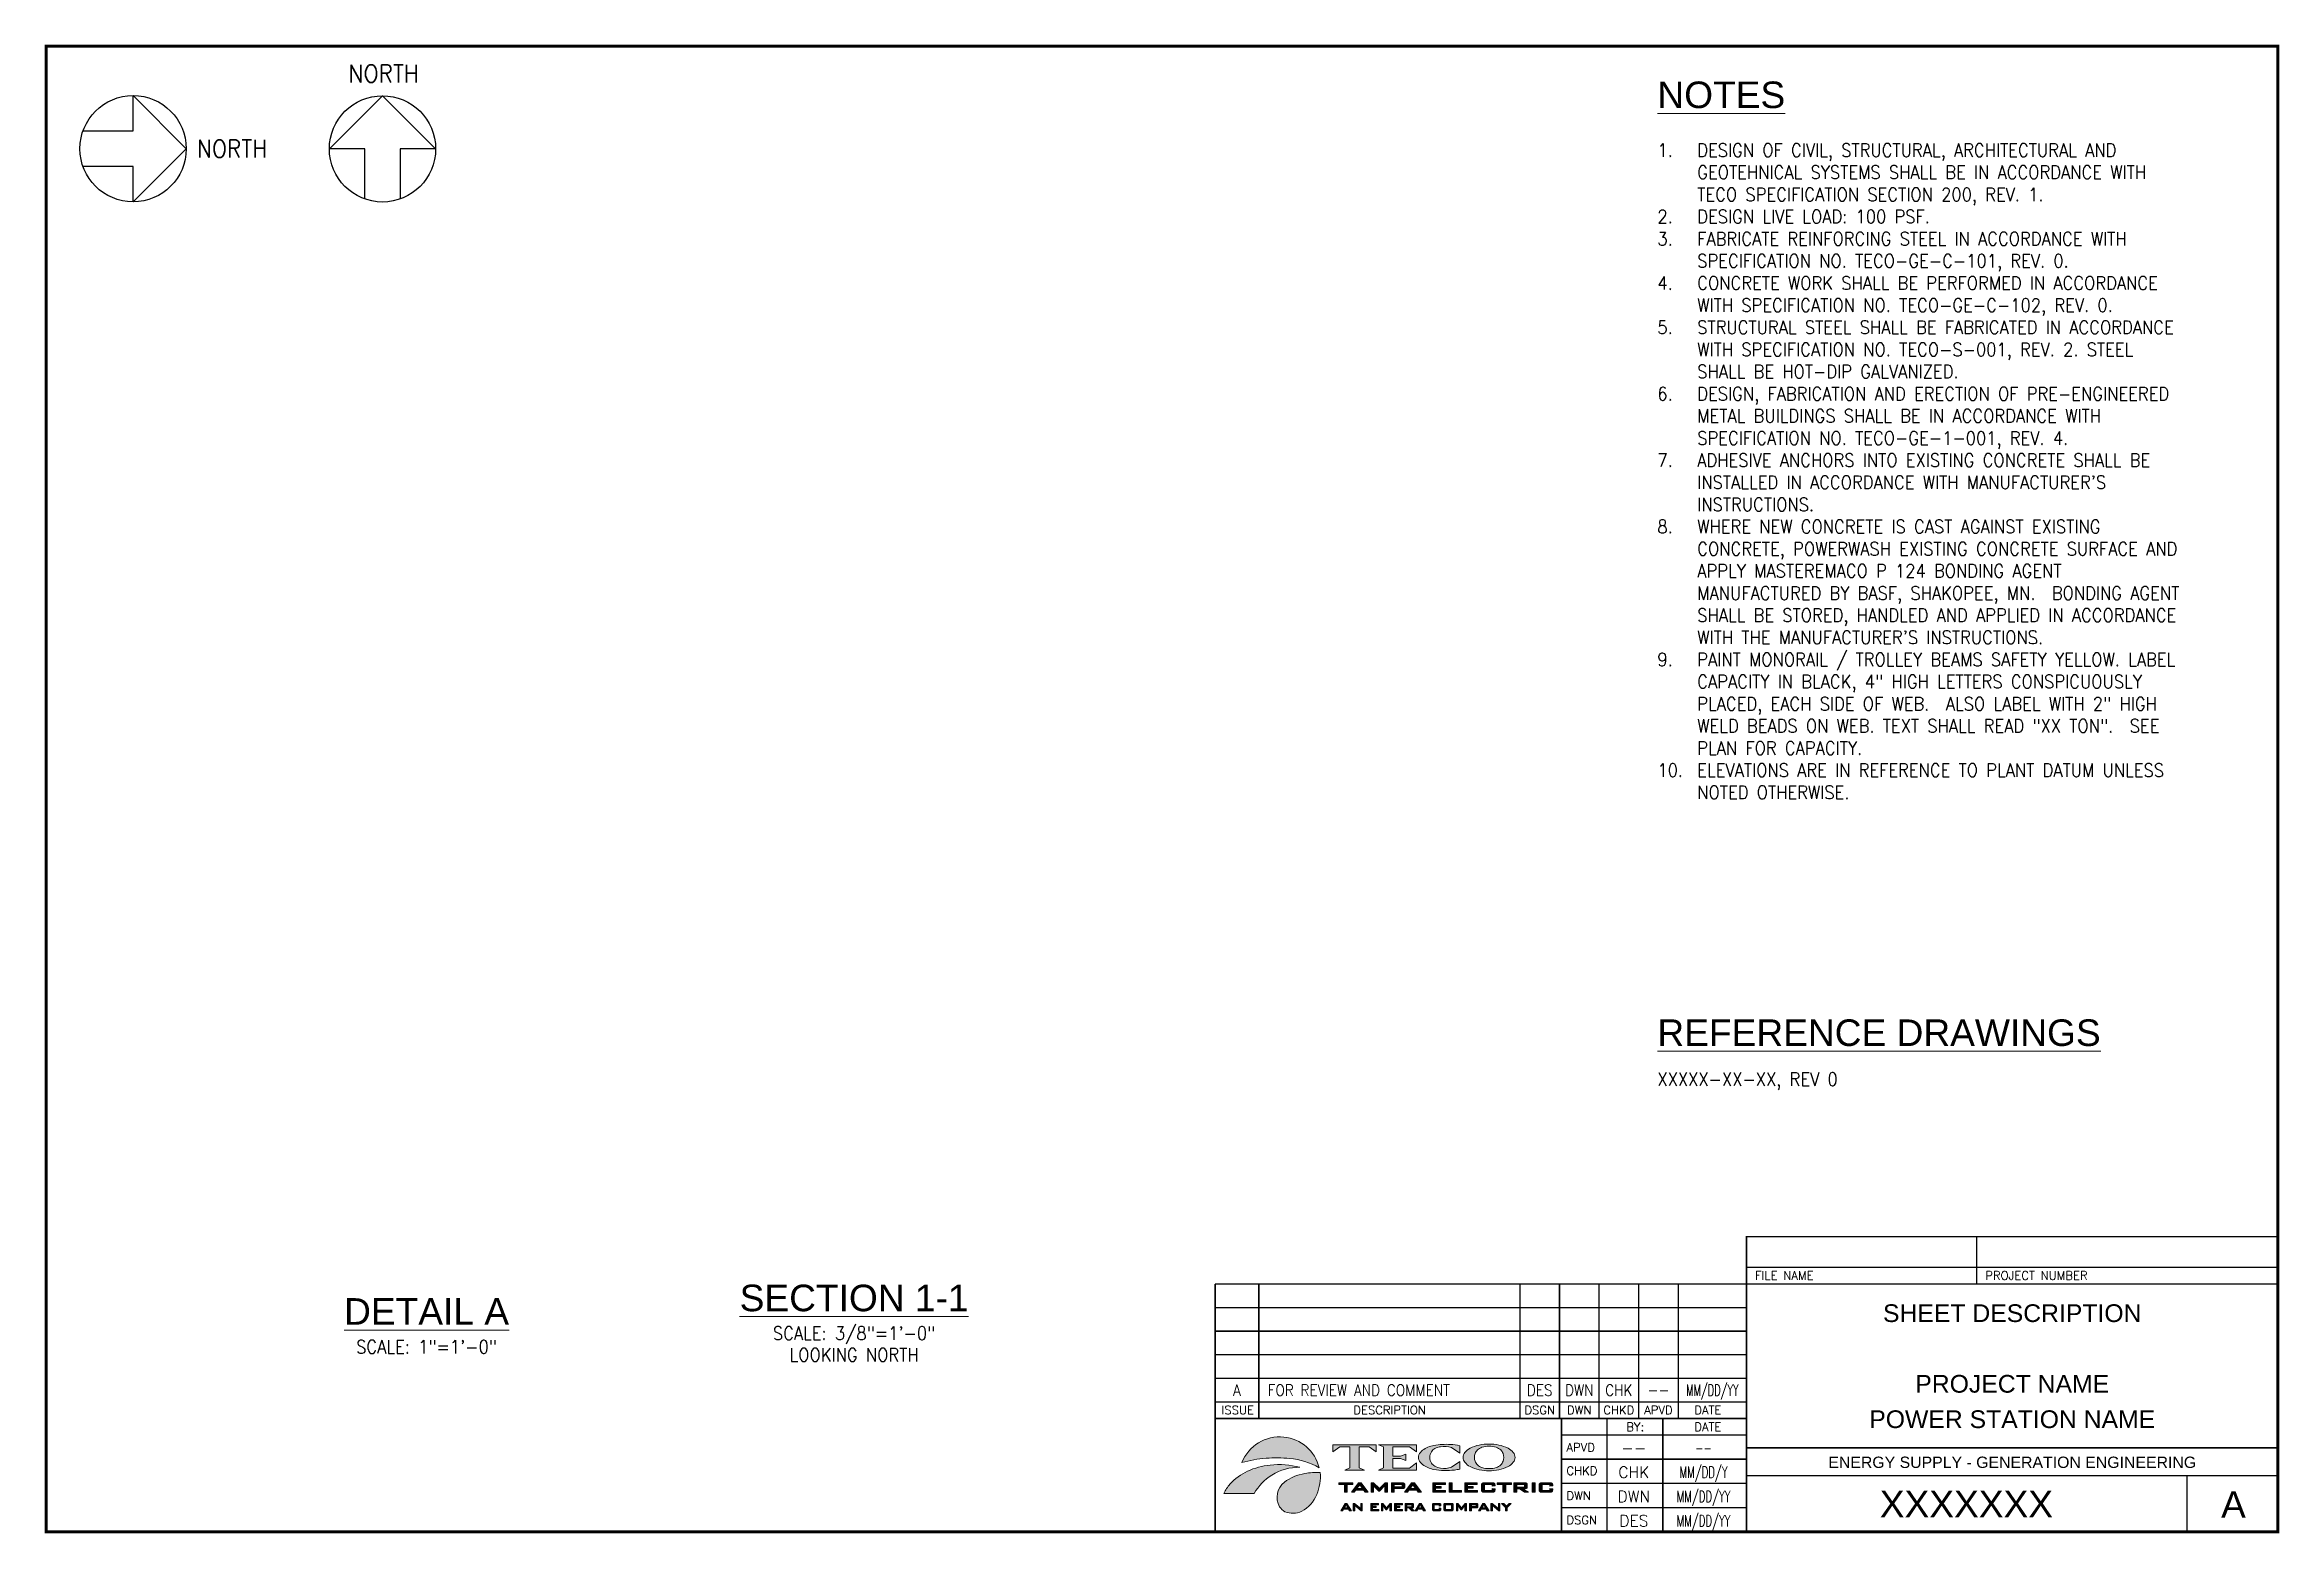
# Paper-space layout 'STRUCTURAL NOTES' of a CAD drawing. Header units: inches. Extents: x 0.9 to 16.6, y 0.3 to 10.8.
import ezdxf
from ezdxf.enums import TextEntityAlignment as Align

# ---------------------------------------------------------------- set-up
doc = ezdxf.new("R2010")
doc.units = ezdxf.units.IN
doc.header["$LTSCALE"] = 0.25
doc.header["$MEASUREMENT"] = 0
doc.layers.get('0').update_dxf_attribs({"lineweight": 18})
doc.layers.add('BORDER', color=7, linetype='Continuous')
doc.layers.add('TITLE-TEXT', color=3, linetype='Continuous')
for name, color, linetype, lineweight in [('G-TBLK', 250, 'Continuous', 25), ('S-SYMB', 6, 'Continuous', 30), ('S-TEXT', 7, 'Continuous', 20)]:
    doc.layers.add(name, color=color, linetype=linetype, lineweight=lineweight)
doc.styles.add('1-8RS', font='ROMANS.shx', dxfattribs={"width": 0.9, "height": 0.125})
doc.styles.add('3-32RS', font='ROMANS.shx', dxfattribs={"width": 0.9, "height": 0.09375})
doc.styles.add('5-64RS', font='ROMANS.shx', dxfattribs={"width": 0.9, "height": 0.078125})
doc.styles.add('Border', font='arial.ttf')
doc.styles.add('ROMANS', font='ROMANS')
doc.styles.add('TITLES', font='arial.ttf', dxfattribs={"height": 0.1875})

psp = doc.layouts.new('STRUCTURAL NOTES')

# ---------------------------------------------------------------- texts
at = {"layer": 'G-TBLK', "style": '5-64RS'}
for s, width, p in [('A', 0.9, (9.290459859568198, 1.335760742937829)), ('DES', 0.9, (11.42703852529293, 1.335760742937829)), ('DWN', 0.9, (11.70623041467919, 1.335760742937829)), ('CHK', 0.9, (11.98542230406545, 1.335760742937829)), ('--', 0.9, (12.26461419345171, 1.335760742937829)), ('MM/DD/YY', 0.65, (12.6452173753537, 1.335760742937829))]:
    psp.add_text(s, height=0.078125, dxfattribs=dict(at, width=width)).set_placement(p, align=Align.MIDDLE_CENTER)
at = {"layer": 'G-TBLK', "style": '5-64RS', "width": 0.9}
psp.add_text('FOR REVIEW AND COMMENT', height=0.078125, dxfattribs=at).set_placement((9.507195106573842, 1.335760742937829), align=Align.MIDDLE_LEFT)
at = {"layer": 'S-TEXT', "width": 0.9}
for s, height, style, p in [('NORTH', 0.125, '1-8RS', (3.269110044866004, 10.56506952566357)), ('SCALE: 3/8"=1\'-0"', 0.09375, '3-32RS', (6.588322325203404, 1.690521493894673)), ('SCALE: 1"=1\'-0"', 0.09375, '3-32RS', (3.571294316031807, 1.595249964624591)), ('LOOKING NORTH', 0.09375, '3-32RS', (6.588322325203404, 1.538735779608959))]:
    psp.add_text(s, height=height, dxfattribs=dict(at, style=style)).set_placement(p, align=Align.CENTER)
at = {"layer": 'S-TEXT', "style": 'TITLES'}
for s, p in [('%%UNOTES', (12.25716432101243, 10.38408081026109)), ('%%UREFERENCE DRAWINGS', (12.25716432101243, 3.764950554748529))]:
    psp.add_text(s, height=0.1875, dxfattribs=at).set_placement(p)
at = {"layer": 'S-TEXT', "style": '1-8RS', "width": 0.9}
psp.add_text('NORTH', height=0.125, dxfattribs=at).set_placement((1.950891425294351, 10.09762443671154), align=Align.MIDDLE_LEFT)
at = {"layer": 'S-TEXT', "style": 'TITLES'}
for s, p in [('%%USECTION 1-1', (6.588322325203404, 1.892902446275626)), ('%%UDETAIL A', (3.571294316031807, 1.797630917005543))]:
    psp.add_text(s, height=0.1875, dxfattribs=at).set_placement(p, align=Align.CENTER)
at = {"layer": 'S-TEXT', "char_height": 0.09375, "width": 4, "attachment_point": 1, "style": '3-32RS'}
for s, insert in [('\\pi-0.28125,l0.28125,t0.28125;1.^IDESIGN OF CIVIL, STRUCTURAL, ARCHITECTURAL AND GEOTEHNICAL SYSTEMS SHALL BE IN ACCORDANCE WITH TECO SPECIFICATION SECTION 200, REV. 1.\\P2.^IDESIGN LIVE LOAD: 100 PSF.\\P3.^IFABRICATE REINFORCING STEEL IN ACCORDANCE WITH SPECIFICATION NO. TECO-GE-C-101, REV. 0.\\P4.^ICONCRETE WORK SHALL BE PERFORMED IN ACCORDANCE WITH SPECIFICATION NO. TECO-GE-C-102, REV. 0.\\P5.^ISTRUCTURAL STEEL SHALL BE FABRICATED IN ACCORDANCE WITH SPECIFICATION NO. TECO-S-001, REV. 2. STEEL SHALL BE HOT-DIP GALVANIZED.\\P6.^IDESIGN, FABRICATION AND ERECTION OF PRE-ENGINEERED METAL BUILDINGS SHALL BE IN ACCORDANCE WITH SPECIFICATION NO. TECO-GE-1-001, REV. 4.\\P7.^IADHESIVE ANCHORS INTO EXISTING CONCRETE SHALL BE INSTALLED IN ACCORDANCE WITH MANUFACTURER\'S INSTRUCTIONS.\\P8.^IWHERE NEW CONCRETE IS CAST AGAINST EXISTING CONCRETE, POWERWASH EXISTING CONCRETE SURFACE AND APPLY MASTEREMACO P 124 BONDING AGENT MANUFACTURED BY BASF, SHAKOPEE, MN.  BONDING AGENT SHALL BE STORED, HANDLED AND APPLIED IN ACCORDANCE WITH THE MANUFACTURER\'S INSTRUCTIONS.\\P9.^IPAINT MONORAIL / TROLLEY BEAMS SAFETY YELLOW. LABEL CAPACITY IN BLACK, 4" HIGH LETTERS CONSPICUOUSLY PLACED, EACH SIDE OF WEB.  ALSO LABEL WITH 2" HIGH WELD BEADS ON WEB. TEXT SHALL READ "XX TON".  SEE PLAN FOR CAPACITY.\\P10.^IELEVATIONS ARE IN REFERENCE TO PLANT DATUM UNLESS NOTED OTHERWISE.', (12.25716432101243, 10.13408081026109)), ('\\pi-0.28125,l0.28125,t0.28125;XXXXX-XX-XX, REV 0', (12.25716432101243, 3.577450554748529))]:
    psp.add_mtext(s, dxfattribs=dict(at, insert=insert))

# ---------------------------------------------------------------- blocks, each defined once
blk = doc.blocks.new('north-arrow')
blk.add_lwpolyline([(-0.3535528614681258, 0.1249998129260099), (0, 0.1249998129260099), (0, 0.3749994387780298), (0.3749994387780298, 0), (0, -0.3749994387780298), (0, -0.1249998129259495), (-0.3535528614681258, -0.1249998129260099)])
blk.add_circle((0, 0), 0.3749994387780298)
blk = doc.blocks.new('11X17BDR')
h = blk.add_hatch(color=256)
h.dxf.hatch_style = 1
edge = h.paths.add_edge_path()
edge.add_arc((8.82971437880816, 0.3838266335526156), 0.2868052605305753, 84.3961662615792, 158.5148949939722, ccw=False)
edge.add_arc((8.83293752689064, 0.3885627196463949), 0.2817904428794913, 13.072121969026227, 84.95436386109651, ccw=False)
edge.add_arc((8.856688785331425, 0.01826674761700153), 0.5012499908768013, 59.985228184053, 85.02995094321794)
edge.add_arc((8.80386394045289, -0.3725391676483888), 0.8953597423868006, 83.82881364914263, 94.54938292438632)
edge.add_arc((8.792773437732626, -0.2871182437219534), 0.809339588463561, 94.246378086119, 106.5051807584639)
h = blk.add_hatch(color=256)
h.dxf.hatch_style = 1
edge = h.paths.add_edge_path()
edge.add_arc((8.82404433636417, -0.115477075629952), 0.5906429782616929, 75.46694825450466, 96.1152762910357)
edge.add_arc((8.807757811594296, -0.005945669307564794), 0.4800211954638978, 95.5750936017937, 115.3545060617175)
edge.add_arc((8.762857449136055, 0.0801061551005619), 0.3830492573343094, 114.7971028004331, 137.9595481401672)
edge.add_arc((8.676954866158159, 0.1603258486301314), 0.2655401946037281, 138.4022781172798, 155.1104186487531)
edge.add_line((8.43607789603875, 0.2720839812929461), (8.64888527597595, 0.2720563240564371))
edge.add_arc((8.994176634474435, 0.06478376505381833), 0.4027257577672724, 123.26775868444511, 149.0243191525682, ccw=False)
edge.add_arc((8.970161171757496, 0.07491614399889535), 0.381356753739122, 89.68476107803622, 121.08548131129871, ccw=False)
h = blk.add_hatch(color=256)
h.dxf.hatch_style = 1
h.paths.add_polyline_path([(9.20445423177507, 0.615530838069857), (9.510606676893584, 0.615530838069857), (9.510606676893584, 0.5649433074777639), (9.46175592593953, 0.6009024631929167), (9.39010271981616, 0.6009024631929167), (9.390102719816008, 0.4512777078008379), (9.427013535606799, 0.435731660708105), (9.288047373061792, 0.435731660708105), (9.324964986424616, 0.4512777078008379), (9.324964986424616, 0.600902463192851), (9.253311780301248, 0.600902463192851), (9.20445423177507, 0.5649433074777639)])
h = blk.add_hatch(color=256)
h.dxf.hatch_style = 1
h.paths.add_polyline_path([(9.525666697590545, 0.6155274392838719), (9.79346384287489, 0.6155274392838719), (9.79346384287489, 0.5649433074777639), (9.744609693134851, 0.6008990644069325), (9.62771864555871, 0.6008990644069325), (9.62771864555871, 0.533626893417326), (9.682275958180647, 0.533626893417326), (9.718826502657048, 0.5491695417240747), (9.718826502657048, 0.5034558702336389), (9.682275958180606, 0.5189985185403876), (9.62771864555871, 0.5189985185403876), (9.62771864555871, 0.4503566367990264), (9.744609693134851, 0.4503566367990601), (9.79346384287489, 0.4863157925142139), (9.79346384287489, 0.4357282619221208), (9.525666697590545, 0.4357282619221208), (9.56258091216732, 0.4512709102288694), (9.56258091216732, 0.5999813921911399)])
h = blk.add_hatch(color=256)
h.dxf.hatch_style = 1
h.paths.add_polyline_path([(9.888792992165868, 0.5256295499947895, -0.1460652599145396), (9.899958004125477, 0.5656196658899109, -0.1179778951553778), (9.923518388569617, 0.5879904752386487, -0.09788286982509559), (9.964123684724502, 0.6014360725924653, -0.1199295457237153), (10.04150713563019, 0.5948083133304448), (10.09977263214869, 0.5548862997498303), (10.09977263214869, 0.6072989784155942, 0.05318223798678404), (10.03488980770615, 0.6169005488215764, 0.06400995549449656), (9.917461751945641, 0.6102695173661975, 0.1157371074588162), (9.837882576900007, 0.575873803199756, 0.1332830111932831), (9.811885262910138, 0.5433338261881302, 0.1930128549409661), (9.811810489618967, 0.5081869803234891, 0.1324189769106462), (9.83740674686884, 0.4757897523194315, 0.1170585088442713), (9.916700423882176, 0.4411187364937283, 0.07637154058252364), (10.06295018479252, 0.4367580940752803, 0.0362571149084513), (10.09977263214869, 0.443654230837786), (10.09977263214869, 0.4963761990280935), (10.04150487381805, 0.4564490359230382, -0.1209870995204317), (9.964952988503525, 0.4498230273996947, -0.09645569076005668), (9.924789534530383, 0.4632686247518708, -0.1132653490446293), (9.900722730970296, 0.485642832890612, -0.1496279311915056)])
h = blk.add_hatch(color=256)
h.dxf.hatch_style = 1
h.paths.add_polyline_path([(10.17267319272869, 0.4611001992957081, 0.1243022872213083), (10.30675190102778, 0.4317652774642895, 0.1242999220279192), (10.44082721054059, 0.461100199295489, 0.1028004795649163), (10.47743553438449, 0.4911658601202485, 0.1658969932665735), (10.49022856482474, 0.5256295499957152, 0.1658529919558733), (10.4774355343769, 0.5600966386670551, 0.1026903628470619), (10.44082721054065, 0.5901622994824265, 0.1242736174381718), (10.30675190102792, 0.6194938225276909, 0.1242759826167204), (10.17267319272849, 0.5901622994821529, 0.1027457812076686), (10.13606826767398, 0.5600966386611339, 0.1657747775046321), (10.12327863601694, 0.5256295499956868, 0.1658187696138795), (10.1360682676735, 0.4911658601174489, 0.1028558988644973)])
h.paths.add_polyline_path([(10.20827887470127, 0.5530033723145151, -0.1130499340987771), (10.22464742800388, 0.5784636781253552, -0.1156543097988723), (10.25719681121241, 0.5975264761663879, -0.08083926292991854), (10.30675190102765, 0.6045561581261636, -0.08083561701060771), (10.35630395831623, 0.5975263630602912, -0.115653134503317), (10.38885297526751, 0.5784636781237343, -0.1129453286984128), (10.40522492735494, 0.553003372313024, -0.1703501365604159), (10.40522492735577, 0.4982557276813693, -0.1129453287158504), (10.38885297526599, 0.4727954218667499, -0.1156531344962461), (10.35630395831638, 0.4537327369317408, -0.0808356170105138), (10.30675190102787, 0.4467029418658089, -0.08083926292411488), (10.25719681121606, 0.4537326238244506, -0.1156543098143451), (10.224647428003, 0.4727954218674641, -0.1130499340957104), (10.20827887470113, 0.4982557276778544, -0.1703501365769481)], flags=16)
h = blk.add_hatch(color=256)
h.dxf.hatch_style = 1
edge = h.paths.add_edge_path()
edge.add_arc((9.05394560530848, 0.1016025042366615), 0.314225670618696, 98.68842069667765, 127.6716887344653)
edge.add_arc((8.944582713727284, 0.244729521256511), 0.1341044353651673, 128.0590102500368, 210.1187834763624)
edge.add_arc((8.918810555092822, 0.2377556105826556), 0.1085319425341723, 213.7638543000547, 241.1034553753473)
edge.add_arc((8.922544595292408, 0.274298963252539), 0.1430553731297924, 246.8765053079012, 295.7252442188529)
edge.add_arc((8.883924402537161, 0.3420551801676746), 0.2209248949557875, 297.1212785266195, 339.3711582629158)
edge.add_arc((8.773124221402535, 0.3944041088276202), 0.3432084601903448, 337.7088351768696, 364.1782302585852)
edge.add_arc((9.0913341325054, -0.04471302717342862), 0.4647476296064572, 87.02921235983088, 100.5203449749724)
at = {"lineweight": 5}
h = blk.add_hatch(color=256, dxfattribs=at)
h.dxf.hatch_style = 1
h.paths.add_polyline_path([(9.245362019883538, 0.3459901155755045), (9.245362019883538, 0.334264303929259), (9.285358933348181, 0.334264303929259), (9.285358933348181, 0.2801862201311673), (9.305608900243229, 0.280186220131099), (9.305608900243229, 0.334264303929259), (9.34577235422123, 0.334264303929259), (9.34577235422123, 0.3459901155755045)])
h = blk.add_hatch(color=256, dxfattribs=at)
h.dxf.hatch_style = 1
h.paths.add_polyline_path([(9.404224675581391, 0.3459901155755045), (9.384651067097, 0.3459901155755045), (9.335372069108908, 0.2801862201311673), (9.355622036004076, 0.2801862201311673), (9.365750418237646, 0.2945936739191197), (9.420936506266656, 0.2945936739191197), (9.4313979695267, 0.2801862201311673), (9.45418003198026, 0.2801862201311673)])
h.paths.add_polyline_path([(9.412497320667345, 0.3064554370047425), (9.37435954313618, 0.3064554370047425), (9.39376661110721, 0.3332412693479496)], flags=16)
h = blk.add_hatch(color=256, dxfattribs=at)
h.dxf.hatch_style = 1
h.paths.add_polyline_path([(9.529062084788979, 0.2880883975449413), (9.533110038896565, 0.2880883975449413), (9.570907937829148, 0.3278813838505201), (9.570238376990217, 0.2801862201311673), (9.588969086550497, 0.2801862201311673), (9.588969086550497, 0.3459901155755249), (9.572767073762488, 0.3459901155755249), (9.53260701857073, 0.3062005280559108), (9.491593868096745, 0.3459901155755045), (9.475221916009797, 0.3459901155755045), (9.475221916009797, 0.2801862201311673), (9.491593868096837, 0.2801862201311673), (9.491468113015321, 0.3241801059134872)])
h = blk.add_hatch(color=256, dxfattribs=at)
h.dxf.hatch_style = 1
h.paths.add_polyline_path([(9.709608995067303, 0.3413065884889754, 0.08046135781331337), (9.70749834897098, 0.3430569632709519, 0.04134694119662068), (9.704762326253523, 0.3443756922329053, 0.05123029505292555), (9.701394129342962, 0.3452865668767304, 0.04045833330385758), (9.692713629938757, 0.3459901155755045), (9.618117075152727, 0.3459901155755045), (9.618117075152727, 0.2801794225591989), (9.638033961021424, 0.2801794225591989), (9.638033961021424, 0.3058130664536878), (9.692713629938758, 0.3058130664536878, 0.04824370397767948), (9.701394129342962, 0.3065166151524619, 0.04344279746069374), (9.704762326253524, 0.3074274897962879, 0.04913293066261042), (9.70749834897098, 0.3087462187582404, 0.07264573528913948), (9.709608995067304, 0.3104965935402169, 0.06891749243929143), (9.711104460900447, 0.312702405644105, 0.06888752298787797), (9.711994942828365, 0.315384047785811, 0.04579490028347667), (9.712287238423027, 0.318568710253212), (9.712287238423027, 0.3332412693479496, 0.03724503307845725), (9.711994942828365, 0.3364225330293655, 0.07741947107446721), (9.711104460900449, 0.3391041751710706, 0.06075501355364843)])
h.paths.add_polyline_path([(9.692166425395264, 0.3320550930393866, -0.08475626805877452), (9.69257767849938, 0.3308757143027921, -0.03705761979779462), (9.692713629938757, 0.3294074387575245), (9.692713629938757, 0.3223957432715985, -0.04619749036704705), (9.69257767849938, 0.3209274677263994, -0.07557357405048899), (9.692166425395264, 0.3197480889898057, -0.08021590783862494), (9.691476471840428, 0.3188338155599963, -0.07878800727895008), (9.690497621476915, 0.3181540583631135, -0.04580799559183996), (9.689226475518742, 0.3176782283252939, -0.03713551246865377), (9.687656236393943, 0.3173723375866964, -0.03356974722472086), (9.683598085928544, 0.3171650116416471), (9.638033961021339, 0.3171650116416471), (9.638033961021424, 0.3346381703875452), (9.685627161161243, 0.3345345074150201, -0.0244380117539384), (9.687656236393941, 0.3344308444424959, -0.04627544228617936), (9.689226475518746, 0.3341249537038975, -0.03666841938892683), (9.690497621476915, 0.3336491236660788, -0.08797550137593645), (9.691476471840426, 0.3329693664691959, -0.07103966306061696)], flags=16)
h = blk.add_hatch(color=256, dxfattribs=at)
h.dxf.hatch_style = 1
h.paths.add_polyline_path([(9.779491433692943, 0.3459901155755045), (9.759907628850721, 0.3459901155755045), (9.710635428434598, 0.2801862201311673), (9.730888794115751, 0.2801862201311673), (9.741013777563335, 0.2945936739191197), (9.796196466806363, 0.2945936739191197), (9.806661328852389, 0.2801862201311673), (9.82944339130595, 0.2801862201311673)])
h.paths.add_polyline_path([(9.78775728120705, 0.3064554370047425), (9.749619503675884, 0.3064554370047425), (9.769023172860933, 0.3332412693479496)], flags=16)
h = blk.add_hatch(color=256, dxfattribs=at)
h.dxf.hatch_style = 1
h.paths.add_polyline_path([(9.90912452992467, 0.3459901155755045), (9.90912452992467, 0.2801862201311673), (9.999070002216335, 0.2801862201311673), (9.999070002216236, 0.2925544023284685), (9.929377895605823, 0.2925544023284685), (9.929377895605867, 0.3088753726257123), (9.969537950797719, 0.3088753726257123), (9.969537950797719, 0.3201015627321848), (9.929377895605823, 0.3201015627321848), (9.929377895605867, 0.3347707230409382), (9.9982271032922, 0.3347707230409382), (9.9982271032922, 0.3459901155755045)])
h = blk.add_hatch(color=256, dxfattribs=at)
h.dxf.hatch_style = 1
h.paths.add_polyline_path([(10.02629767673738, 0.2801862201311673), (10.11185871510928, 0.2801862201311673), (10.11185871510928, 0.2925544023284685), (10.04655104241867, 0.2925544023284685), (10.04655104241867, 0.3459901155755045), (10.02629767673752, 0.3459901155755045)])
h = blk.add_hatch(color=256, dxfattribs=at)
h.dxf.hatch_style = 1
h.paths.add_polyline_path([(10.15503349346936, 0.3347707230409382), (10.22388609994172, 0.3347707230409382), (10.22388609994172, 0.3459901155755045), (10.1347801277882, 0.3459901155755045), (10.1347801277882, 0.2801862201311673), (10.22472560007998, 0.280186220131099), (10.22472560007998, 0.2925544023284712), (10.1550334934693, 0.2925544023284712), (10.1550334934693, 0.3088753726256492), (10.19519354866125, 0.3088753726256492), (10.19519354866125, 0.3201015627321848), (10.15503349346936, 0.320101562732112)])
h = blk.add_hatch(color=256, dxfattribs=at)
h.dxf.hatch_style = 1
h.paths.add_polyline_path([(10.32840216774859, 0.3342609051432748), (10.32840216774859, 0.3217601702925814), (10.34865553342974, 0.3241801059134872), (10.34865553342974, 0.3304304733388322, 0.03056722584446725), (10.34839722569492, 0.3346517655314911, 0.05570200865607981), (10.34758151705867, 0.3380811405897453, 0.0726691790326149), (10.34613703301527, 0.3407899730193647, 0.0855226306250681), (10.3439923990591, 0.3428496373259101, 0.06227653289671973), (10.34108303825647, 0.3443281092291187, 0.04638330650063077), (10.33733757610162, 0.3452967632346853, 0.0465532959201069), (10.32705624849876, 0.3459901155755045), (10.27507521565305, 0.3459901155755045, 0.03369187020629326), (10.26479728683617, 0.3452967632346845, 0.05913847181641553), (10.26104842589536, 0.3443281092291237, 0.0496271954059918), (10.2581390650927, 0.3428496373259036, 0.0986389811108947), (10.2559978299225, 0.3407899730193404, 0.05920861422195908), (10.25455334587913, 0.3380811405897612, 0.06868540789007702), (10.25373423845689, 0.3346517655314851, 0.01849662065292949), (10.25347932950805, 0.3304304733388342), (10.25347932950805, 0.2957390647959458, 0.03019002505163355), (10.25373423845689, 0.2915211713891999, 0.05692849266188155), (10.25455334587913, 0.2880917963309308, 0.07096894694625198), (10.2559978299225, 0.2853829639013477, 0.08682755733889043), (10.25813906509269, 0.2833232995947867, 0.06090824486737899), (10.26104842589536, 0.28184142890558, 0.04832466787707308), (10.26479728683617, 0.2808727749000205, 0.04449102156088233), (10.27507521565305, 0.2801794225591989), (10.32705624849876, 0.2801794225591989, 0.03368075764284282), (10.33733757610162, 0.2808727749000203, 0.05927102647792871), (10.34108303825645, 0.2818414289055797, 0.04984977012505556), (10.34399239905911, 0.2833232995947852, 0.09754633376769828), (10.34613703301528, 0.2853829639013324, 0.06069236141020772), (10.34758151705866, 0.2880917963309264, 0.06767118233279829), (10.34839722569492, 0.2915211713892002, 0.01861163623855354), (10.34865553342974, 0.2957390647958696), (10.34865553342974, 0.3035188859142048), (10.32840216774859, 0.3067103459535743), (10.32840216774859, 0.2925544023284685), (10.27372929640322, 0.2925544023284685), (10.27372929640322, 0.3342609051432748)])
h = blk.add_hatch(color=256, dxfattribs=at)
h.dxf.hatch_style = 1
h.paths.add_polyline_path([(10.36396706428955, 0.3459901155755045), (10.36396706428955, 0.334264303929259), (10.40396397775419, 0.334264303929259), (10.40396397775419, 0.2801862201311673), (10.42421734343534, 0.2801862201311673), (10.42421734343534, 0.334264303929259), (10.46437739862724, 0.334264303929259), (10.46437739862724, 0.3459901155755045)])
h = blk.add_hatch(color=256, dxfattribs=at)
h.dxf.hatch_style = 1
h.paths.add_polyline_path([(10.57180962480874, 0.343056963270951, 0.03961314988946044), (10.56907700087727, 0.3443756922329035, 0.05333720041540749), (10.56570540518072, 0.3452865668767304, 0.03822669590353185), (10.56136515547862, 0.345638341226117), (10.48242835099049, 0.3459901155755045), (10.4824283509905, 0.2801794225591989), (10.50234523685918, 0.2801794225591989), (10.50234523685918, 0.3050483396071935), (10.521582365531, 0.3050483396071935), (10.55668502717793, 0.2801794225591989), (10.58571065948501, 0.2801794225591989), (10.54554720550713, 0.3050483396071935), (10.55702490577652, 0.3050483396071935, 0.077750677345795), (10.56570540518072, 0.3057518883059676, 0.01390112402763607), (10.56907700087727, 0.3066627629497918, 0.07914355362333214), (10.57180962480874, 0.307981491911747, 0.04241509668242655), (10.57392027090506, 0.3097318666937225, 0.09926143622587821), (10.57541573673821, 0.3119376787976107, 0.09980690226720186), (10.57659851426079, 0.3178039834067177), (10.57659851426079, 0.3332412693479496, 0.03575527589270294), (10.57630621866613, 0.3364225330293655, 0.07891633678599004), (10.57541573673821, 0.3391041751710706, 0.0592618809763745), (10.57392027090506, 0.3413065884889763, 0.08195894489816087)])
h.paths.add_polyline_path([(10.54790936176622, 0.3346381703875452, -0.02552774220925749), (10.5519675122317, 0.3344308444424959, -0.04518411411975246), (10.5535377513565, 0.3341249537038975, -0.03775897830103101), (10.55480889731468, 0.3336491236660788, -0.08687812654532572), (10.55578774767819, 0.3329693664691968, -0.07213429484378646), (10.55647770123303, 0.3320550930393866, -0.08365949490602759), (10.55688895433714, 0.3308757143027938, -0.03814821042400689), (10.55702490577652, 0.3294074387575245), (10.55702490577652, 0.3215052613437506, -0.1022570618874466), (10.55647770123303, 0.3188576070618876, -0.1190952172734611), (10.55578774767819, 0.3179399348460941, -0.04104784989048469), (10.55480889731468, 0.3172601776492112, -0.08239087598539462), (10.5535377513565, 0.3167809488254074, -0.002903921933652004), (10.5519675122317, 0.3164784568727941, -0.06640829494640452), (10.54790936176631, 0.3162677321417597), (10.50234523685918, 0.3162677321417597), (10.50234523685918, 0.3346381703875452)], flags=16)
h = blk.add_hatch(color=256, dxfattribs=at)
h.dxf.hatch_style = 1
h.paths.add_polyline_path([(10.63126798682017, 0.3459901155755045), (10.611018019925, 0.3459901155755045), (10.611018019925, 0.2801862201311673), (10.63126798682017, 0.2801862201311673)])
h = blk.add_hatch(color=256, dxfattribs=at)
h.dxf.hatch_style = 1
h.paths.add_polyline_path([(10.73539319423883, 0.3342609051432748), (10.73539319423883, 0.3217601702925814), (10.75564655991998, 0.3241801059134872), (10.75564655991998, 0.3304304733388468, 0.03056722584416847), (10.75538825218517, 0.3346517655314645, 0.0557020086570098), (10.7545725435489, 0.3380811405897755, 0.07266917903076212), (10.75312805950554, 0.3407899730193276, 0.08552263062589863), (10.75098342554936, 0.3428496373259004, 0.06227653289721597), (10.7480740647467, 0.3443281092291216, 0.04638330650052649), (10.74432860259186, 0.3452967632346853, 0.04655329592010581), (10.734047274989, 0.3459901155755045), (10.68206624214329, 0.3459901155755045, 0.03369187020628946), (10.67178831332641, 0.3452967632346846, 0.05913847181641965), (10.6680394523856, 0.3443281092291237, 0.0496271954060448), (10.66513009158293, 0.3428496373259017, 0.09863898111077855), (10.66298885641275, 0.3407899730193404, 0.05920861422195937), (10.66154437236937, 0.3380811405897612, 0.06868540789023599), (10.66072526494713, 0.334651765531477, 0.01849662065289468), (10.66047035599829, 0.330430473338834), (10.66047035599829, 0.2957390647959458, 0.03019002505153578), (10.66072526494712, 0.2915211713892135, 0.05692849266238836), (10.66154437236938, 0.2880917963309141, 0.07096894694584158), (10.66298885641275, 0.2853829639013478, 0.0868275573387193), (10.66513009158293, 0.28332329959479, 0.06090824486767624), (10.6680394523856, 0.2818414289055766, 0.04832466787695221), (10.67178831332641, 0.2808727749000205, 0.04449102156088304), (10.68206624214329, 0.2801794225591989), (10.734047274989, 0.2801794225591989, 0.03368075764284282), (10.74432860259187, 0.2808727749000203, 0.05927102647792871), (10.7480740647467, 0.2818414289055797, 0.04984977012520153), (10.75098342554936, 0.2833232995947904, 0.09754633376797806), (10.75312805950553, 0.2853829639013473, 0.06069236140985011), (10.75457254354891, 0.2880917963309264, 0.0676711823330952), (10.75538825218517, 0.2915211713892156, 0.01861163623848598), (10.75564655991998, 0.2957390647958698), (10.75564655991998, 0.3035188859142048), (10.73539319423883, 0.3067103459535743), (10.73539319423883, 0.2925544023284685), (10.68072032289346, 0.2925544023284685), (10.68072032289346, 0.3342609051432748)])
h = blk.add_hatch(color=256, dxfattribs=at)
h.dxf.hatch_style = 1
h.paths.add_polyline_path([(9.304103238052253, 0.2009843103362512), (9.2918336206485, 0.2009843103362512), (9.260952251194068, 0.1491392289299232), (9.27364331805989, 0.1491392289299232), (9.279985452706814, 0.1604945729038667), (9.314574897670248, 0.1604945729038667), (9.321131155834214, 0.1491392289299232), (9.335409455754737, 0.1491392289299232)])
h.paths.add_polyline_path([(9.309286386678492, 0.1698378355750354), (9.285386123636059, 0.1698378355750354), (9.29754697988831, 0.1909374989663084)], flags=16)
h = blk.add_hatch(color=256, dxfattribs=at)
h.dxf.hatch_style = 1
h.paths.add_polyline_path([(9.35899363170062, 0.1854110729556428), (9.403623090462027, 0.1491392289299232), (9.412296792294264, 0.1491392289298832), (9.412296792294264, 0.2009843103362512), (9.400873472600631, 0.2009843103362512), (9.401403683214202, 0.164814429890064), (9.35677082566696, 0.2009843103362512), (9.348100522620557, 0.2009843103362512), (9.348100522620557, 0.1491392289299232), (9.35952384231419, 0.1491392289299232)])
h = blk.add_hatch(color=256, dxfattribs=at)
h.dxf.hatch_style = 1
h.paths.add_polyline_path([(9.471520638072764, 0.2009843103362512), (9.471520638072764, 0.1491392289299232), (9.527896301196183, 0.1491392289298832), (9.527896301196183, 0.1588869471331604), (9.484215103724669, 0.1588869471331604), (9.484215103724669, 0.1717513520842628), (9.509386512725177, 0.1717513520842628), (9.509386512725177, 0.1805915944297374), (9.484215103724669, 0.1805915944297303), (9.484215103724669, 0.1921440679907376), (9.527366090582717, 0.1921440679907376), (9.527366090582717, 0.2009843103362512)])
h = blk.add_hatch(color=256, dxfattribs=at)
h.dxf.hatch_style = 1
h.paths.add_polyline_path([(9.556446103465444, 0.1867128079876748), (9.580241004142287, 0.1553692036393628), (9.582779897272724, 0.1553692036393628), (9.606472834370107, 0.1867128079876752), (9.606047986121972, 0.1491392289299232), (9.617794190484208, 0.1491392289299232), (9.617794190484144, 0.2009843103362512), (9.60763521917678, 0.2009843103362512), (9.582463810176172, 0.1696339084159695), (9.556765589348057, 0.2009843103362512), (9.546504654461017, 0.2009843103362512), (9.546504654460959, 0.1491392289299232), (9.556765589347979, 0.1491392289299232)])
h = blk.add_hatch(color=256, dxfattribs=at)
h.dxf.hatch_style = 1
h.paths.add_polyline_path([(9.652478801455302, 0.1921440679907376), (9.69562978831335, 0.1921440679907376), (9.69562978831335, 0.2009843103362512), (9.6397843358034, 0.2009843103362512), (9.6397843358034, 0.1491392289299232), (9.696159998926817, 0.1491392289298832), (9.696159998926817, 0.1588869471331604), (9.652478801455302, 0.1588869471331604), (9.652478801455302, 0.1717513520842628), (9.677650210455813, 0.1717513520842628), (9.677650210455813, 0.1805915944297374), (9.652478801455302, 0.1805915944297303)])
h = blk.add_hatch(color=256, dxfattribs=at)
h.dxf.hatch_style = 1
h.paths.add_polyline_path([(9.7623135728782, 0.1687332301300988), (9.754428785843837, 0.1687332301300988), (9.77959679605846, 0.1491392289299232), (9.761409892255834, 0.1491392289299232), (9.739412949364674, 0.1687332301300988), (9.72735745547794, 0.1687332301300988), (9.72735745547794, 0.1491392289299232), (9.714870315771185, 0.1491392289299232), (9.714870315771185, 0.2009843103362512), (9.761624015772712, 0.2009843103362512, -0.0908512320431167), (9.769844852877709, 0.1994781320627379, -0.2024456482801414), (9.773886835604635, 0.1925447753719702), (9.773461835265747, 0.1767048947347345, -0.319750360785712), (9.768976967065514, 0.1699816538205046, -0.08428955456527211)])
h.paths.add_polyline_path([(9.72735745547794, 0.1775768712615575), (9.72735745547794, 0.1921440679907767), (9.757519654030634, 0.1920792975847274, -0.1554181177264377), (9.761030028404878, 0.1909611370959408, -0.07134295325259954), (9.761618680990924, 0.1879944427163613), (9.761622890562776, 0.1795151285498708, -0.2249789834079114), (9.758006583496222, 0.1776577450160082, 0.003541450661554594), (9.755910908557121, 0.1775760291799229)], flags=16)
h = blk.add_hatch(color=256, dxfattribs=at)
h.dxf.hatch_style = 1
h.paths.add_polyline_path([(9.80349366031491, 0.1604945729038667), (9.838083105278344, 0.1604945729038667), (9.84463936344231, 0.1491392289299232), (9.858917663362831, 0.1491392289299232), (9.827611445660347, 0.2009843103362512), (9.815341828256596, 0.2009843103362512), (9.784460458802164, 0.1491392289299232), (9.797151525667985, 0.1491392289299232)])
h.paths.add_polyline_path([(9.808894331244153, 0.1698378355750354), (9.821055187496404, 0.1909374989663084), (9.832794594286588, 0.1698378355750354)], flags=16)
h = blk.add_hatch(color=256, dxfattribs=at)
h.dxf.hatch_style = 1
h.paths.add_polyline_path([(9.963511903247344, 0.1984726074937655, 0.03498980065335319), (9.961771724823322, 0.1995704153667328, 0.08597712868998561), (9.959412967350135, 0.2003555349291333, -0.003789048494831297), (9.956435630827782, 0.2008279661809678, 0.06086142624178495), (9.9528329176843, 0.2009843103362512), (9.920255554023534, 0.2009843103362512, 0.02168790716830559), (9.916652840880158, 0.2008279661809678, 0.03523923895888317), (9.913672105571823, 0.2003555349291333, 0.04687505335606227), (9.911313348098636, 0.1995704153667328, 0.07403580730801418), (9.909573169674612, 0.1984726074937646, 0.09084233285332848), (9.908322416432346, 0.1969227610848689, 0.05217992847206874), (9.90743193450443, 0.1947781271287028, 0.0475392937609105), (9.906894926318891, 0.1920489019832126, 0.02308086279887144), (9.906718189447702, 0.1887248892904509), (9.906718189447702, 0.1613986499757225, 0.02659325769159035), (9.906894926318891, 0.1580780360689451, 0.04387648429087192), (9.90743193450443, 0.1553454121374733, 0.05624583790038708), (9.908322416432346, 0.1532041769672878, 0.08647325217788067), (9.90957316967461, 0.1516543305583957, 0.07769380911068748), (9.911313348098638, 0.1505531238994406, 0.04392986293492054), (9.913672105571822, 0.1497680043370402, 0.03818233172197969), (9.916652840880158, 0.1492955730852057, 0.01874757402344296), (9.92025555402364, 0.1491392289299232), (9.952832917684399, 0.1491392289299232, 0.04767034981564461), (9.959412967350135, 0.1497680043370402, 0.06548389044469644), (9.96177172482331, 0.1505531238994353, 0.0561079185623873), (9.963511903247344, 0.1516543305583939, 0.1081664805683368), (9.96476265648961, 0.1532041769672878, 0.03471167586964531), (9.965653138417528, 0.1553454121374716, 0.06543038622103015), (9.966190146603065, 0.1580780360689451), (9.966366883474254, 0.1675266611056305), (9.95367241782245, 0.1700349651621311), (9.95367241782245, 0.1588869471332368), (9.919412655099507, 0.1588869471332368), (9.919412655099507, 0.191743011244615), (9.953672417822363, 0.191743011244615), (9.953672417822363, 0.181893329461799), (9.966366883474254, 0.1838000483990287), (9.966190146603065, 0.1920489019832134, 0.08664482942651895), (9.965653138417528, 0.194778127128701, 0.0132079684576688), (9.96476265648961, 0.1969227610848707, 0.1302482530489585)])
h = blk.add_hatch(color=256, dxfattribs=at)
h.dxf.hatch_style = 1
h.paths.add_polyline_path([(10.00021879187907, 0.2009843103362512, -0.007075099560875202), (9.9966126799496, 0.2008279661809678, 0.09765154635397282), (9.992142273738583, 0.199810143058887, 0.2927525558969265), (9.987850906020492, 0.1964497689971252, 0.075483040251321), (9.986678028517144, 0.1887248892904518), (9.986678028517144, 0.1613986499757225, 0.02047786031351237), (9.986858164174318, 0.1580780360689442, 0.04889004596508616), (9.987391773573872, 0.1553454121374716, 0.05182909041058325), (9.988282255501788, 0.1532041769672887, 0.090241590807891), (9.98952960995807, 0.1516543305583931, 0.1019174186882314), (9.99194112973355, 0.1502315481375132, 0.05559811175310812), (9.9966126799496, 0.1492955730852057, 0.02166748535507265), (10.00021879187907, 0.1491392289299232), (10.04040263857286, 0.1491392289299232, 0.01904208103768229), (10.04400535171634, 0.1492955730852057, 0.03788750391548613), (10.04698608702468, 0.1497680043370411, 0.04400880781285863), (10.04934824328384, 0.1505531238994406, 0.07827603418944326), (10.05108502292189, 0.1516543305583931, 0.1201880614997296), (10.05273439607325, 0.1538942361199382, 0.0664694383244392), (10.05376326627761, 0.1580780360689451, 0.02710392272289793), (10.05394340193478, 0.1613986499757225), (10.05394340193478, 0.1887248892904518, 0.02388535404046465), (10.05376326627761, 0.1920489019832126, 0.04622257981721877), (10.05322625809207, 0.1947781271287019, 0.05349742296421675), (10.05233577616415, 0.1969227610848707, 0.08951782184735474), (10.05108502292189, 0.1984726074937655, 0.1014909815171619), (10.04870006300988, 0.1998828045807841, 0.05602400714910737), (10.04400535171634, 0.2008279661809678, 0.02168790716736198), (10.0404026385728, 0.2009843103362512)])
h.paths.add_polyline_path([(10.04124893628298, 0.191743011244615), (10.04124893628298, 0.1588869471331604), (9.999369095382963, 0.1588869471332368), (9.999369095382963, 0.1917430112446612)], flags=16)
h = blk.add_hatch(color=256, dxfattribs=at)
h.dxf.hatch_style = 1
h.paths.add_polyline_path([(10.07583158367444, 0.1491392289299232), (10.0860925185614, 0.1491392289299232), (10.08577643146485, 0.1867128079876752), (10.10957473092775, 0.1553692036393628), (10.11211362405811, 0.1553692036393628), (10.13579976358353, 0.1867128079876752), (10.13538171290745, 0.1491392289299232), (10.14712111969763, 0.1491392289299232), (10.14712111969777, 0.2009843103362512), (10.1369621483902, 0.2009843103362512), (10.11179073938959, 0.1696339084159695), (10.0860925185614, 0.2009843103362512), (10.07583158367444, 0.2009843103362263)])
h = blk.add_hatch(color=256, dxfattribs=at)
h.dxf.hatch_style = 1
h.paths.add_polyline_path([(10.21658057690625, 0.1693382140353255), (10.18159500593763, 0.1693382140353255), (10.18159500593759, 0.1491392289299232), (10.16910786623083, 0.1491392289299232), (10.16910786623083, 0.2009843103362512), (10.21585476866063, 0.2009843103362512, -0.0910894254209667), (10.22411671084146, 0.1994665660495134, -0.1941042435182908), (10.22812438606429, 0.1926896362691679), (10.22778726083082, 0.1775374018763902, -0.3212698628695241), (10.22301004547056, 0.1705142821815058, -0.08163420441343304)])
h.paths.add_polyline_path([(10.21178269902964, 0.1920770513442227, -0.1592340421023435), (10.21525878188627, 0.1909408386562286, -0.0752624737325392), (10.21585476866053, 0.1879635612299417), (10.21585570667949, 0.1801520392393761, -0.2318144384202901), (10.21224073516989, 0.1782627289212348, 0.007088591271602046), (10.21014480820671, 0.1781784563807991), (10.18159500593759, 0.1781784563807991), (10.18159500593759, 0.1921440679907767)], flags=16)
h = blk.add_hatch(color=256, dxfattribs=at)
h.dxf.hatch_style = 1
h.paths.add_polyline_path([(10.28608728224257, 0.1604945729038667), (10.29264354040654, 0.1491392289299232), (10.30692184032706, 0.1491392289299232), (10.27561562262457, 0.2009843103362512), (10.26334600522082, 0.2009843103362512), (10.23246463576639, 0.1491392289299232), (10.24515570263221, 0.1491392289299232), (10.25149783727914, 0.1604945729038667)])
h.paths.add_polyline_path([(10.25689850820838, 0.1698378355750354), (10.26905936446063, 0.1909374989663084), (10.28079877125081, 0.1698378355750354)], flags=16)
h = blk.add_hatch(color=256, dxfattribs=at)
h.dxf.hatch_style = 1
h.paths.add_polyline_path([(10.32827981145315, 0.2009843103362512), (10.31960271083493, 0.2009843103362512), (10.31960271083493, 0.1491392289299232), (10.33102942931454, 0.1491392289299232), (10.33049921870097, 0.1854110729556429), (10.37513207624825, 0.1491392289299232), (10.38380237929462, 0.1491392289299232), (10.38380237929464, 0.2009843103362512), (10.37238585717295, 0.2009843103362512), (10.37290927021455, 0.164814429890064)])
h = blk.add_hatch(color=256, dxfattribs=at)
h.dxf.hatch_style = 1
h.paths.add_polyline_path([(10.41066978250145, 0.2009843103362512), (10.39375062587101, 0.2009843103362512), (10.42209310219508, 0.172346139631536), (10.42209310219503, 0.1491392289298832), (10.43488953142642, 0.1491392289298832), (10.43488953142642, 0.1726520303701344), (10.46312664538511, 0.2009843103362512), (10.44821617127133, 0.2009843103362512), (10.42939029570363, 0.1810912159694464)])
for p, q in [((15.87357789603875, 10.48604702282672), (15.87357789603875, -2.775557561562891e-16)), ((15.87357789603875, -2.775557561562891e-16), (0.1235778960387499, -2.775557561562891e-16))]:
    blk.add_line(p, q)
at = {"const_width": 0.02}
blk.add_lwpolyline([(0.1235778960387499, -2.775557561562891e-16), (0.1235778960387499, 10.48604702282672), (15.87357789603875, 10.48604702282672), (15.87357789603875, -2.775557561562891e-16)], close=True, dxfattribs=at)
at = {"const_width": 0.01}
for points in [[(12.12357789603875, -4.440892098500626e-16), (12.12357789603875, 2.082756381864607), (15.87357789603875, 2.082756381864607)], [(13.74857789603875, 2.082756381864607), (13.74857789603875, 1.75)], [(8.37357789603875, 1.75), (15.87357789603875, 1.75)], [(8.37357789603875, 1.75), (8.37357789603875, -4.440892098500626e-16)], [(8.682048390050038, 0.8005416747952481), (8.682048390050038, 1.75)], [(10.52479586407599, 0.8005416747952481), (10.52479586407599, 1.75)], [(10.80398775346226, 0.8005416747952481), (10.80398775346226, 1.75)], [(11.08317964284852, 0.8005416747952481), (11.08317964284852, 1.75)], [(11.36237153223478, 0.8005416747952481), (11.36237153223478, 1.75)], [(11.64156342162104, 0.8005416747952481), (11.64156342162104, 1.75)], [(12.12357789603875, 1.866385280708209), (15.87357789603875, 1.866385280708209)], [(8.37357789603875, 1.583326955503457), (12.12357789603875, 1.583326955503457)], [(8.37357789603875, 1.416726955503457), (12.12357789603875, 1.416726955503457)], [(8.37357789603875, 1.250126955503458), (12.12357789603875, 1.250126955503457)], [(8.37357789603875, 1.083526955503457), (12.12357789603875, 1.083526955503457)], [(8.37357789603875, 0.9169269555034574), (12.12357789603875, 0.9169269555034569)], [(8.37357789603875, 0.8005416747952476), (12.12357789603875, 0.8005416747952481)], [(10.81788825218517, 0.8005416747952481), (10.81788825218517, 0)], [(11.13857525989752, 0.8005416747952481), (11.13857525989752, 0)], [(11.53311310412053, 0.8005416747952481), (11.53311310412053, 0)], [(10.81788825218517, 0.6841563940870392), (12.12357789603875, 0.6841563940870392)], [(10.81788825218517, 0.5130563940870392), (12.12357789603875, 0.5130563940870392)], [(12.12357789603875, 0.593350995285002), (15.87357789603875, 0.593350995285002)], [(10.81788825218517, 0.3419563940870392), (12.12357789603875, 0.3419563940870392)], [(12.12357789603875, 0.3969840746482323), (15.87357789603875, 0.3969840746482323)], [(10.81788825218517, 0.1708563940870391), (12.12357789603875, 0.1708563940870391)]]:
    blk.add_lwpolyline(points, dxfattribs=at)
for points in [[(8.56283840857527, 0.4888717380566601, -0.3351714692346884), (8.857720766675017, 0.6692612139850891, -0.3243517292586559), (9.107425689491876, 0.452297343596163, 0.109715296292586), (8.900114567004579, 0.5176320996790651, 0.04681145584039733), (8.732845524064118, 0.519999600596772, 0.05354018800960979)], [(8.972259369677516, 0.4562671256259645, 0.09033989439427194), (8.76112362450903, 0.4718048939464057, 0.0865188829825167), (8.602204223544845, 0.4278377680601919, 0.1014107447559232), (8.478377406073685, 0.336617048911328, 0.07303244740243102), (8.43607789603875, 0.2720839812929461), (8.64888527597595, 0.2720563240564371, -0.1128597439307328), (8.773260450289781, 0.4015092846309891, -0.137875309096395)], [(10.09977263214869, 0.443654230837786), (10.09977263214869, 0.4963761990280935), (10.04150487381805, 0.4564490359230382, -0.1209870995204305), (9.964952988503525, 0.4498230273996946, -0.09645569076006408), (9.924789534530381, 0.463268624751872, -0.1132653490446215), (9.900722730970296, 0.4856428328906122, -0.1496279311915062), (9.888792992165868, 0.5256295499947898, -0.1460652599145366), (9.899958004125477, 0.5656196658899104, -0.1179778951553764), (9.923518388569617, 0.5879904752386482, -0.09788286982509596), (9.964123684724502, 0.6014360725924652, -0.1199295457237161), (10.04150713563019, 0.5948083133304449), (10.09977263214869, 0.5548862997498303), (10.09977263214869, 0.6072989784155942, 0.05318223798678225), (10.03488980770615, 0.6169005488215762, 0.06400995549449938), (9.917461751945638, 0.610269517366197, 0.1157371074588215), (9.837882576900002, 0.5758738031997519, 0.1332830111932609), (9.811885262910138, 0.5433338261881302, 0.1930128549409635), (9.811810489618967, 0.5081869803234895, 0.1324189769106617), (9.837406746868844, 0.475789752319429, 0.117058508844295), (9.916700423882197, 0.4411187364937244, 0.07637154058251272), (10.06295018479252, 0.4367580940752804, 0.03625711490845052)], [(10.17267319272849, 0.5901622994821525, 0.1027457812076623), (10.13606826767398, 0.5600966386611355, 0.1657747775046406), (10.12327863601694, 0.5256295499956869, 0.1658187696139046), (10.1360682676735, 0.4911658601174447, 0.1028558988644888), (10.1726731927287, 0.4611001992957073, 0.124302287221306), (10.30675190102778, 0.4317652774642895, 0.1242999220279214), (10.44082721054059, 0.4611001992954897, 0.1028004795648859), (10.47743553438449, 0.4911658601202389, 0.1658969932666142), (10.49022856482474, 0.5256295499957118, 0.1658529919558842), (10.4774355343769, 0.5600966386670543, 0.1026903628470617), (10.44082721054065, 0.590162299482426, 0.1242736174381731), (10.30675190102792, 0.6194938225276909, 0.124275982616721)], [(10.20827887470127, 0.5530033723145158, 0.1703501365769557), (10.20827887470113, 0.4982557276778528, 0.1130499340957122), (10.224647428003, 0.4727954218674626, 0.1127186530297633), (10.25628332793693, 0.4540205280928993, 0.0823863974361094), (10.30675190102787, 0.4467029418658088, 0.0823821547643736), (10.35721707532662, 0.4540205280909488, 0.1127186530464164), (10.38885297526599, 0.4727954218667494, 0.1129453287158629), (10.40522492735577, 0.4982557276813717, 0.1703501365603953), (10.40522492735495, 0.5530033723130201, 0.1129453286984381), (10.38885297526751, 0.5784636781237362, 0.1127186530535285), (10.35721707532645, 0.5972385719010893, 0.082382154764441), (10.30675190102765, 0.6045561581261636, 0.08238639742955711), (10.25628332794057, 0.5972385719002384, 0.1127186530377406), (10.22464742800388, 0.5784636781253554, 0.1130499340987762)], [(9.006478346968645, 0.4122222580538788, 0.1271418801928706), (8.861910985122165, 0.3503201689202691, 0.3741819769346188), (8.828584125582312, 0.1774366751806957, 0.1198606112787792), (8.866364709527105, 0.1427365817876931, 0.2164302679223616), (8.9846386458099, 0.1454223995505421, 0.1864670319755528), (9.090684102669977, 0.264220511720936, 0.1160108052144435), (9.115420513252465, 0.4194100227684248, 0.05893426023254299)]]:
    blk.add_lwpolyline(points, format="xyb", close=True)
for points in [[(9.20445423177507, 0.615530838069857), (9.510606676893584, 0.615530838069857), (9.510606676893584, 0.5649433074777639), (9.46175592593953, 0.6009024631929167), (9.39010271981616, 0.6009024631929167), (9.390102719816008, 0.4512777078008379), (9.427013535606799, 0.435731660708105), (9.288047373061792, 0.435731660708105), (9.324964986424616, 0.4512777078008379), (9.324964986424616, 0.600902463192851), (9.253311780301248, 0.600902463192851), (9.20445423177507, 0.5649433074777639)], [(9.525666697590545, 0.6155274392838719), (9.79346384287489, 0.6155274392838719), (9.79346384287489, 0.5649433074777639), (9.744609693134851, 0.6008990644069325), (9.62771864555871, 0.6008990644069325), (9.62771864555871, 0.533626893417326), (9.682275958180647, 0.533626893417326), (9.718826502657048, 0.5491695417240747), (9.718826502657048, 0.5034558702336389), (9.682275958180606, 0.5189985185403876), (9.62771864555871, 0.5189985185403876), (9.62771864555871, 0.4503566367990264), (9.744609693134851, 0.4503566367990601), (9.79346384287489, 0.4863157925142139), (9.79346384287489, 0.4357282619221208), (9.525666697590545, 0.4357282619221208), (9.56258091216732, 0.4512709102288694), (9.56258091216732, 0.5999813921911399)]]:
    blk.add_lwpolyline(points, close=True)
at = {"lineweight": 5}
for points in [[(9.245362019883538, 0.3459901155755045), (9.34577235422123, 0.3459901155755045), (9.34577235422123, 0.334264303929259), (9.305608900243229, 0.334264303929259), (9.305608900243229, 0.280186220131099), (9.285358933348181, 0.2801862201311673), (9.285358933348181, 0.334264303929259), (9.245362019883538, 0.334264303929259)], [(9.335372069108908, 0.2801862201311673), (9.384651067097, 0.3459901155755045), (9.404224675581391, 0.3459901155755045), (9.45418003198026, 0.2801862201311673), (9.4313979695267, 0.2801862201311673), (9.420936506266656, 0.2945936739191197), (9.365750418237646, 0.2945936739191197), (9.355622036004076, 0.2801862201311673)], [(9.475221916009797, 0.3459901155755045), (9.475221916009797, 0.2801862201311673), (9.491593868096837, 0.2801862201311673), (9.491468113015321, 0.3241801059134872), (9.529062084788979, 0.2880883975449413), (9.533110038896565, 0.2880883975449413), (9.570907937829148, 0.3278813838505201), (9.570238376990217, 0.2801862201311673), (9.588969086550497, 0.2801862201311673), (9.588969086550497, 0.3459901155755249), (9.572767073762488, 0.3459901155755249), (9.53260701857073, 0.3062005280559108), (9.491593868096745, 0.3459901155755045)], [(9.710635428434598, 0.2801862201311673), (9.759907628850721, 0.3459901155755045), (9.779491433692943, 0.3459901155755045), (9.82944339130595, 0.2801862201311673), (9.806661328852389, 0.2801862201311673), (9.796196466806363, 0.2945936739191197), (9.741013777563335, 0.2945936739191197), (9.730888794115751, 0.2801862201311673)], [(9.749619503675884, 0.3064554370047425), (9.769023172860933, 0.3332412693479496), (9.78775728120705, 0.3064554370047425)], [(9.90912452992467, 0.3459901155755045), (9.9982271032922, 0.3459901155755045), (9.9982271032922, 0.3347707230409382), (9.929377895605867, 0.3347707230409382), (9.929377895605823, 0.3201015627321848), (9.969537950797719, 0.3201015627321848), (9.969537950797719, 0.3088753726257123), (9.929377895605867, 0.3088753726257123), (9.929377895605823, 0.2925544023284685), (9.999070002216236, 0.2925544023284685), (9.999070002216335, 0.2801862201311673), (9.90912452992467, 0.2801862201311673)], [(10.02629767673752, 0.3459901155755045), (10.04655104241867, 0.3459901155755045), (10.04655104241867, 0.2925544023284685), (10.11185871510928, 0.2925544023284685), (10.11185871510928, 0.2801862201311673), (10.02629767673738, 0.2801862201311673)], [(10.1347801277882, 0.3459901155755045), (10.22388609994172, 0.3459901155755045), (10.22388609994172, 0.3347707230409382), (10.15503349346936, 0.3347707230409382), (10.15503349346936, 0.320101562732112), (10.19519354866125, 0.3201015627321848), (10.19519354866125, 0.3088753726256492), (10.1550334934693, 0.3088753726256492), (10.1550334934693, 0.2925544023284712), (10.22472560007998, 0.2925544023284712), (10.22472560007998, 0.280186220131099), (10.1347801277882, 0.2801862201311673)], [(10.36396706428955, 0.3459901155755045), (10.46437739862724, 0.3459901155755045), (10.46437739862724, 0.334264303929259), (10.42421734343534, 0.334264303929259), (10.42421734343534, 0.2801862201311673), (10.40396397775419, 0.2801862201311673), (10.40396397775419, 0.334264303929259), (10.36396706428955, 0.334264303929259)], [(10.611018019925, 0.3459901155755045), (10.63126798682017, 0.3459901155755045), (10.63126798682017, 0.2801862201311673), (10.611018019925, 0.2801862201311673)], [(9.260952251194068, 0.1491392289299232), (9.2918336206485, 0.2009843103362512), (9.304103238052253, 0.2009843103362512), (9.335409455754737, 0.1491392289299232), (9.321131155834214, 0.1491392289299232), (9.314574897670248, 0.1604945729038667), (9.279985452706814, 0.1604945729038667), (9.27364331805989, 0.1491392289299232)], [(9.285386123636059, 0.1698378355750354), (9.29754697988831, 0.1909374989663084), (9.309286386678492, 0.1698378355750354)], [(9.348100522620557, 0.1491392289299232), (9.348100522620557, 0.2009843103362512), (9.35677082566696, 0.2009843103362512), (9.401403683214202, 0.164814429890064), (9.400873472600631, 0.2009843103362512), (9.412296792294264, 0.2009843103362512), (9.412296792294264, 0.1491392289298832), (9.403623090462027, 0.1491392289299232), (9.35899363170062, 0.1854110729556429), (9.35952384231419, 0.1491392289299232)], [(9.471520638072764, 0.2009843103362512), (9.527366090582717, 0.2009843103362512), (9.527366090582717, 0.1921440679907376), (9.484215103724669, 0.1921440679907376), (9.484215103724669, 0.1805915944297303), (9.509386512725177, 0.1805915944297374), (9.509386512725177, 0.1717513520842628), (9.484215103724669, 0.1717513520842628), (9.484215103724669, 0.1588869471331604), (9.527896301196183, 0.1588869471331604), (9.527896301196183, 0.1491392289298832), (9.471520638072764, 0.1491392289299232)], [(9.546504654461017, 0.2009843103362512), (9.556765589348057, 0.2009843103362512), (9.582463810176172, 0.1696339084159695), (9.60763521917678, 0.2009843103362512), (9.617794190484144, 0.2009843103362512), (9.617794190484208, 0.1491392289299232), (9.606047986121972, 0.1491392289299232), (9.606472834370107, 0.1867128079876752), (9.582779897272724, 0.1553692036393628), (9.580241004142287, 0.1553692036393628), (9.556446103465444, 0.1867128079876752), (9.556765589347979, 0.1491392289299232), (9.546504654460959, 0.1491392289299232)], [(9.6397843358034, 0.2009843103362512), (9.69562978831335, 0.2009843103362512), (9.69562978831335, 0.1921440679907376), (9.652478801455302, 0.1921440679907376), (9.652478801455302, 0.1805915944297303), (9.677650210455813, 0.1805915944297374), (9.677650210455813, 0.1717513520842628), (9.652478801455302, 0.1717513520842628), (9.652478801455302, 0.1588869471331604), (9.696159998926817, 0.1588869471331604), (9.696159998926817, 0.1491392289298832), (9.6397843358034, 0.1491392289299232)], [(9.784460458802164, 0.1491392289299232), (9.815341828256596, 0.2009843103362512), (9.827611445660347, 0.2009843103362512), (9.858917663362831, 0.1491392289299232), (9.84463936344231, 0.1491392289299232), (9.838083105278344, 0.1604945729038667), (9.80349366031491, 0.1604945729038667), (9.797151525667985, 0.1491392289299232)], [(9.808894331244153, 0.1698378355750354), (9.821055187496404, 0.1909374989663084), (9.832794594286588, 0.1698378355750354)], [(9.999369095382963, 0.1588869471332368), (9.999369095382963, 0.1917430112446612), (10.04124893628298, 0.191743011244615), (10.04124893628298, 0.1588869471331604)], [(10.07583158367444, 0.1491392289299232), (10.07583158367444, 0.2009843103362263), (10.0860925185614, 0.2009843103362512), (10.11179073938959, 0.1696339084159695), (10.1369621483902, 0.2009843103362512), (10.14712111969777, 0.2009843103362512), (10.14712111969763, 0.1491392289299232), (10.13538171290745, 0.1491392289299232), (10.13579976358353, 0.1867128079876752), (10.11211362405811, 0.1553692036393628), (10.10957473092775, 0.1553692036393628), (10.08577643146485, 0.1867128079876752), (10.0860925185614, 0.1491392289299232)], [(10.23246463576639, 0.1491392289299232), (10.26334600522082, 0.2009843103362512), (10.27561562262457, 0.2009843103362512), (10.30692184032706, 0.1491392289299232), (10.29264354040654, 0.1491392289299232), (10.28608728224257, 0.1604945729038667), (10.25149783727914, 0.1604945729038667), (10.24515570263221, 0.1491392289299232)], [(10.25689850820838, 0.1698378355750354), (10.26905936446063, 0.1909374989663084), (10.28079877125081, 0.1698378355750354)], [(10.31960271083493, 0.1491392289299232), (10.31960271083493, 0.2009843103362512), (10.32827981145315, 0.2009843103362512), (10.37290927021455, 0.164814429890064), (10.37238585717295, 0.2009843103362512), (10.38380237929464, 0.2009843103362512), (10.38380237929462, 0.1491392289299232), (10.37513207624825, 0.1491392289299232), (10.33049921870097, 0.1854110729556429), (10.33102942931454, 0.1491392289299232)], [(10.39375062587101, 0.2009843103362512), (10.41066978250145, 0.2009843103362512), (10.42939029570363, 0.1810912159694464), (10.44821617127133, 0.2009843103362512), (10.46312664538511, 0.2009843103362512), (10.43488953142642, 0.1726520303701344), (10.43488953142642, 0.1491392289298832), (10.42209310219503, 0.1491392289298832), (10.42209310219508, 0.172346139631536)]]:
    blk.add_lwpolyline(points, close=True, dxfattribs=at)
blk.add_lwpolyline([(9.39376661110721, 0.3332412693479496), (9.37435954313618, 0.3064554370047425), (9.412497320667345, 0.3064554370047425), (9.39376661110721, 0.3332412693479496)], dxfattribs=at)
for points in [[(9.692713629938757, 0.3058130664536878), (9.638033961021424, 0.3058130664536878), (9.638033961021424, 0.2801794225591989), (9.618117075152727, 0.2801794225591989), (9.618117075152727, 0.3459901155755045), (9.692713629938757, 0.3459901155755045, -0.04045833330385742), (9.701394129342962, 0.3452865668767304, -0.05123029505290197), (9.704762326253523, 0.3443756922329053, -0.04134694119665423), (9.70749834897098, 0.343056963270951, -0.08046135781332334), (9.709608995067304, 0.3413065884889745, -0.06075501355358594), (9.711104460900447, 0.3391041751710715, -0.07741947107451023), (9.711994942828365, 0.3364225330293655, -0.03724503307846189), (9.712287238423027, 0.3332412693479496), (9.712287238423027, 0.318568710253212, -0.04579490028347248), (9.711994942828365, 0.315384047785811, -0.06888752298788456), (9.711104460900447, 0.312702405644105, -0.06891749243929143), (9.709608995067304, 0.3104965935402169, -0.07264573528910095), (9.70749834897098, 0.3087462187582413, -0.04913293066268001), (9.704762326253523, 0.3074274897962861, -0.04344279746066482), (9.701394129342962, 0.3065166151524619, -0.04824370397768072), (9.692713629938757, 0.3058130664536878, -128.6967444239846)], [(10.00021879187907, 0.2009843103362512), (10.0404026385728, 0.2009843103362512, -0.02168790716735458), (10.04400535171634, 0.2008279661809678, -0.03523923896076646), (10.04698608702468, 0.2003555349291333, -0.04665897242426879), (10.04934824328384, 0.1995704153667328, -0.07491316922312544), (10.05108502292189, 0.1984726074937655, -0.08951782184737762), (10.05233577616415, 0.1969227610848707, -0.05349742296420348), (10.05322625809207, 0.1947781271287019, -0.04622257981720435), (10.05376326627761, 0.1920489019832134, -0.02388535404047276), (10.05394340193478, 0.1887248892904518), (10.05394340193478, 0.1613986499757225, -0.02710392272289786), (10.05376326627761, 0.1580780360689451, -0.0428539705827857), (10.05322625809207, 0.1553454121374724, -0.05726972012577085), (10.05233577616415, 0.1532041769672878, -0.08544511658978439), (10.05108502292189, 0.1516543305583931, -0.07827603418944519), (10.04934824328384, 0.1505531238994406, -0.04400880781287797), (10.04698608702468, 0.1497680043370402, -0.03788750391546904), (10.04400535171634, 0.1492955730852057, -0.01904208103769308), (10.04040263857286, 0.1491392289299232), (10.00021879187907, 0.1491392289299232, -0.02166748535507268), (9.9966126799496, 0.1492955730852057, -0.03519195514311837), (9.99362854585528, 0.1497680043370402, -0.04701062639417883), (9.991269788382095, 0.1505531238994406, -0.07460157528785956), (9.98952960995807, 0.1516543305583931, -0.0902415908078443), (9.98828225550179, 0.1532041769672878, -0.05182909041060935), (9.987391773573872, 0.1553454121374724, -0.04889004596509249), (9.986858164174318, 0.1580780360689451, -0.02047786031350917), (9.986678028517144, 0.1613986499757225), (9.986678028517144, 0.1887248892904518, -0.05875213899333427), (9.987391773573872, 0.1947781271287019, -0.07957429530934626), (9.98828225550179, 0.1969227610848707, -0.06273672662409721), (9.98952960995807, 0.1984726074937655, -0.1028653107925303), (9.991269788382095, 0.1995704153667328, -0.01823898615260034), (9.99362854585528, 0.2003555349291333, -0.06400369712421977), (9.9966126799496, 0.2008279661809678, 0.0070750995608765), (10.00021879187907, 0.2009843103362512, -0.0287469918188416)]]:
    blk.add_lwpolyline(points, format="xyb", dxfattribs=at)
for points in [[(9.683598085928544, 0.3171650116416471), (9.638033961021339, 0.3171650116416471), (9.638033961021424, 0.3346381703875452), (9.685627161161243, 0.3345345074150201, -0.02443801175393629), (9.687656236393941, 0.3344308444424959, -0.04627544228610879), (9.689226475518742, 0.3341249537038975, -0.03666841938900327), (9.690497621476915, 0.3336491236660788, -0.08797550137598674), (9.691476471840428, 0.3329693664691959, -0.07103966306056184), (9.692166425395264, 0.3320550930393866, -0.08475626805874432), (9.69257767849938, 0.3308757143027929, -0.03705761979780585), (9.692713629938757, 0.3294074387575245), (9.692713629938757, 0.3223957432715985, -0.04619749036706809), (9.69257767849938, 0.3209274677263994, -0.07557357405044987), (9.692166425395264, 0.3197480889898057, -0.08021590783862301), (9.691476471840428, 0.3188338155599963, -0.07878800727895055), (9.690497621476915, 0.3181540583631135, -0.04580799559181778), (9.689226475518742, 0.3176782283252939, -0.03713551246868435), (9.687656236393941, 0.3173723375866964, -0.03356974722471105), (9.683598085928544, 0.3171650116416471)], [(10.27372929640322, 0.3342609051432748), (10.32840216774859, 0.3342609051432748), (10.32840216774859, 0.3217601702925814), (10.34865553342974, 0.3241801059134872), (10.34865553342974, 0.3304304733388339, 0.03056722584439586), (10.34839722569492, 0.3346517655314829, 0.05570200865647721), (10.34758151705866, 0.3380811405897612, 0.07266917903159234), (10.34613703301529, 0.3407899730193436, 0.08552263062539839), (10.34399239905912, 0.3428496373259018, 0.06227653289728713), (10.34108303825645, 0.3443281092291237, 0.04638330650034903), (10.33733757610162, 0.3452967632346839, 0.046553295920143), (10.32705624849876, 0.3459901155755045), (10.27507521565305, 0.3459901155755045, 0.03369187020632035), (10.26479728683617, 0.3452967632346839, 0.05913847181635319), (10.26104842589536, 0.3443281092291237, 0.04962719540604218), (10.25813906509269, 0.3428496373259018, 0.0986389811106574), (10.25599782992251, 0.3407899730193436, 0.05920861422203304), (10.25455334587913, 0.3380811405897612, 0.06868540789012079), (10.25373423845689, 0.3346517655314829, 0.01849662065292087), (10.25347932950805, 0.3304304733388339), (10.25347932950805, 0.2957390647959459, 0.03019002505159265), (10.25373423845689, 0.2915211713892056, 0.05692849266205056), (10.25455334587913, 0.2880917963309264, 0.0709689469462226), (10.25599782992251, 0.285382963901345, 0.08682755733878919), (10.25813906509269, 0.2833232995947867, 0.06090824486739436), (10.26104842589536, 0.2818414289055797, 0.04832466787707668), (10.26479728683617, 0.2808727749000204, 0.04449102156088052), (10.27507521565305, 0.2801794225591989), (10.32705624849876, 0.2801794225591989, 0.03368075764285228), (10.33733757610162, 0.2808727749000204, 0.05927102647792271), (10.34108303825645, 0.2818414289055797, 0.04984977012509888), (10.34399239905912, 0.2833232995947867, 0.09754633376810729), (10.34613703301529, 0.285382963901345, 0.06069236140990518), (10.34758151705866, 0.2880917963309264, 0.0676711823329028), (10.34839722569492, 0.2915211713892056, 0.01861163623852913), (10.34865553342974, 0.2957390647958695), (10.34865553342974, 0.3035188859142048), (10.32840216774859, 0.3067103459535743), (10.32840216774859, 0.2925544023284685), (10.27372929640322, 0.2925544023284685)], [(10.48242835099049, 0.3459901155755045), (10.56136515547862, 0.345638341226117, -0.03822669590354551), (10.56570540518072, 0.3452865668767304, -0.05333720041528241), (10.56907700087727, 0.3443756922329053, -0.03961314988954805), (10.57180962480874, 0.343056963270951, -0.0819589448982018), (10.57392027090506, 0.3413065884889745, -0.05926188097631141), (10.57541573673821, 0.3391041751710715, -0.07891633678603757), (10.57630621866613, 0.3364225330293655, -0.03575527589270248), (10.57659851426079, 0.3332412693479496), (10.57659851426079, 0.3178039834067177, -0.0998069022672032), (10.57541573673821, 0.3119376787976107, -0.09926143622585076), (10.57392027090506, 0.3097318666937225, -0.04241509668245538), (10.57180962480874, 0.307981491911747, -0.0791435536233171), (10.56907700087727, 0.3066627629497918, -0.01390112402763037), (10.56570540518072, 0.3057518883059676, -0.07775067734580204), (10.55702490577652, 0.3050483396071935), (10.54554720550713, 0.3050483396071935), (10.58571065948501, 0.2801794225591989), (10.55668502717793, 0.2801794225591989), (10.521582365531, 0.3050483396071935), (10.50234523685918, 0.3050483396071935), (10.50234523685918, 0.2801794225591989), (10.4824283509905, 0.2801794225591989)], [(10.50234523685918, 0.3346381703875452), (10.54790936176622, 0.3346381703875452, -0.02552774220925535), (10.5519675122317, 0.3344308444424959, -0.04518411411976236), (10.5535377513565, 0.3341249537038975, -0.03775897830103273), (10.55480889731468, 0.3336491236660788, -0.08687812654543144), (10.55578774767819, 0.3329693664691959, -0.0721342948436912), (10.55647770123303, 0.3320550930393866, -0.08365949490606991), (10.55688895433714, 0.3308757143027929, -0.03814821042398767), (10.55702490577652, 0.3294074387575245), (10.55702490577652, 0.3215052613437506, -0.1022570618874549), (10.55647770123303, 0.3188576070618876, -0.1190952172734395), (10.55578774767819, 0.3179399348460941, -0.0410478498905325), (10.55480889731468, 0.3172601776492103, -0.08239087598529282), (10.5535377513565, 0.3167809488254074, -0.002903921933652767), (10.5519675122317, 0.3164784568727941, -0.06640829494640275), (10.54790936176631, 0.3162677321417597), (10.50234523685918, 0.3162677321417597)], [(10.68072032289346, 0.3342609051432748), (10.73539319423883, 0.3342609051432748), (10.73539319423883, 0.3217601702925814), (10.75564655991998, 0.3241801059134872), (10.75564655991998, 0.3304304733388339, 0.03056722584439586), (10.75538825218517, 0.3346517655314829, 0.05570200865647721), (10.75457254354891, 0.3380811405897612, 0.07266917903159234), (10.75312805950553, 0.3407899730193436, 0.08552263062539839), (10.75098342554936, 0.3428496373259018, 0.06227653289728713), (10.7480740647467, 0.3443281092291237, 0.04638330650034903), (10.74432860259187, 0.3452967632346839, 0.046553295920143), (10.734047274989, 0.3459901155755045), (10.68206624214329, 0.3459901155755045, 0.03369187020632035), (10.67178831332641, 0.3452967632346839, 0.05913847181635319), (10.6680394523856, 0.3443281092291237, 0.04962719540604218), (10.66513009158293, 0.3428496373259018, 0.0986389811106574), (10.66298885641275, 0.3407899730193436, 0.05920861422203304), (10.66154437236937, 0.3380811405897612, 0.06868540789012079), (10.66072526494713, 0.3346517655314829, 0.01849662065292087), (10.66047035599829, 0.3304304733388339), (10.66047035599829, 0.2957390647959459, 0.03019002505159265), (10.66072526494713, 0.2915211713892056, 0.05692849266205056), (10.66154437236937, 0.2880917963309264, 0.0709689469462226), (10.66298885641275, 0.285382963901345, 0.08682755733878919), (10.66513009158293, 0.2833232995947867, 0.06090824486739436), (10.6680394523856, 0.2818414289055797, 0.04832466787707668), (10.67178831332641, 0.2808727749000204, 0.04449102156088052), (10.68206624214329, 0.2801794225591989), (10.734047274989, 0.2801794225591989, 0.03368075764285228), (10.74432860259187, 0.2808727749000204, 0.05927102647792271), (10.7480740647467, 0.2818414289055797, 0.04984977012509888), (10.75098342554936, 0.2833232995947867, 0.09754633376810729), (10.75312805950553, 0.285382963901345, 0.06069236140990518), (10.75457254354891, 0.2880917963309264, 0.0676711823329028), (10.75538825218517, 0.2915211713892056, 0.01861163623852913), (10.75564655991998, 0.2957390647958695), (10.75564655991998, 0.3035188859142048), (10.73539319423883, 0.3067103459535743), (10.73539319423883, 0.2925544023284685), (10.68072032289346, 0.2925544023284685)], [(9.714870315771185, 0.2009843103362512), (9.761624015772712, 0.2009843103362512, -0.05841845612556193), (9.766987300056266, 0.2003555349291333, -0.06169778835194899), (9.769094547366606, 0.1995704153667328, -0.04325681795906506), (9.770821130646691, 0.1984726074937655, -0.07940606352539654), (9.772163651110535, 0.1970587125242462, -0.0479227734005685), (9.773118709972158, 0.1953321292441619, -0.06679347700798575), (9.773696503589509, 0.1932928576535107, -0.03104763018922619), (9.773886835604635, 0.1909374989663084), (9.773886835604635, 0.1787800415000416, -0.04033829583392338), (9.773696503589509, 0.1764246828128393, -0.05725986159445697), (9.773118709972158, 0.174382012436203, -0.05766516288407883), (9.772163651110535, 0.1726554291561178, -0.07024065467945896), (9.770821130646691, 0.1712449329725845, -0.05178950033737937), (9.769094547366606, 0.1701471250996172, -0.05315625714457676), (9.766987300056266, 0.1693620055372167, -0.06696537125394313), (9.761624015772853, 0.1687332301300988), (9.754428785843837, 0.1687332301300988), (9.77959679605846, 0.1491392289299232), (9.761409892255834, 0.1491392289299232), (9.739412949364674, 0.1687332301300988), (9.72735745547794, 0.1687332301300988), (9.72735745547794, 0.1491392289299232), (9.714870315771185, 0.1491392289299232)], [(9.72735745547794, 0.1921440679907767), (9.755910656533185, 0.1921440679907767, -0.02011941835683356), (9.758007508311389, 0.1920596589464403, -0.08704217348796946), (9.760037425261666, 0.1915324321424612, -0.2289704997893292), (9.761321751785758, 0.189985326268965, -0.04734605320693847), (9.761618680990924, 0.1879944427163613), (9.761621793389859, 0.1817251570734923, -0.07427909555411329), (9.761325228174808, 0.1797331139681104, -0.202020009987446), (9.760035880854014, 0.1781859326125999, -0.1118333931820427), (9.758006583496222, 0.1776577450160082, 0.00354145066155396), (9.755910908557121, 0.1775760291799229), (9.72735745547794, 0.1775768712615575)], [(9.919412655099507, 0.191743011244615), (9.953672417822363, 0.191743011244615), (9.953672417822363, 0.181893329461799), (9.966366883474254, 0.1838000483990287), (9.966190146603065, 0.1920489019832134, 0.08664482942652961), (9.965653138417528, 0.1947781271287019, 0.01320796845766702), (9.96476265648961, 0.1969227610848707, 0.1302482530489474), (9.963511903247344, 0.1984726074937655, 0.03498980065334658), (9.961771724823322, 0.1995704153667328, 0.08597712869000046), (9.959412967350135, 0.2003555349291333, -0.003789048494831026), (9.956435630827782, 0.2008279661809678, 0.06086142624179027), (9.9528329176843, 0.2009843103362512), (9.920255554023534, 0.2009843103362512, 0.02168790716830571), (9.916652840880158, 0.2008279661809678, 0.03523923895887961), (9.913672105571823, 0.2003555349291333, 0.04687505335607328), (9.911313348098636, 0.1995704153667328, 0.07403580730795904), (9.909573169674612, 0.1984726074937655, 0.09084233285330111), (9.908322416432346, 0.1969227610848707, 0.05217992847213314), (9.90743193450443, 0.1947781271287019, 0.04753929376087811), (9.906894926318891, 0.1920489019832134, 0.02308086279887302), (9.906718189447702, 0.1887248892904518), (9.906718189447702, 0.1613986499757225, 0.02659325769159099), (9.906894926318891, 0.1580780360689451, 0.04387648429087736), (9.90743193450443, 0.1553454121374724, 0.05624583790037339), (9.908322416432346, 0.1532041769672878, 0.08647325217803079), (9.909573169674612, 0.1516543305583931, 0.07769380911052207), (9.911313348098636, 0.1505531238994406, 0.04392986293495702), (9.913672105571823, 0.1497680043370402, 0.03818233172196394), (9.916652840880158, 0.1492955730852057, 0.01874757402345597), (9.920255554023642, 0.1491392289299232), (9.952832917684399, 0.1491392289299232, 0.04767034981564462), (9.959412967350135, 0.1497680043370402, 0.06548389044503898), (9.961771724823322, 0.1505531238994406, 0.05610791856201784), (9.963511903247344, 0.1516543305583931, 0.1081664805683773), (9.96476265648961, 0.1532041769672878, 0.03471167586965512), (9.965653138417528, 0.1553454121374724, 0.06543038622101335), (9.966190146603065, 0.1580780360689451), (9.966366883474254, 0.1675266611056305), (9.95367241782245, 0.1700349651621311), (9.95367241782245, 0.1588869471332368), (9.919412655099507, 0.1588869471332368)], [(10.16910786623083, 0.1491392289299232), (10.16910786623083, 0.2009843103362512), (10.21585476866063, 0.2009843103362512, -0.05834501077567895), (10.22122485051592, 0.2003555349291333, -0.06184473867172805), (10.22333209782626, 0.1995704153667328, -0.04311015323118857), (10.22505868110634, 0.1984726074937655, -0.07955338002077315), (10.22640120157019, 0.1970587125242462, -0.04702132981046146), (10.22735965921779, 0.1953321292441619, -0.06922887605204252), (10.22793405404916, 0.1932928576535107, -0.02784892793795376), (10.22812438606429, 0.1909374989663084), (10.22812438606429, 0.179381626619284, -0.04039639836413296), (10.22793405404916, 0.1770296667180651, -0.05637033485785922), (10.22735965921779, 0.1749869963414297, -0.06008385676966133), (10.22640120157019, 0.1732604130613444, -0.06706238017196312), (10.22505868110634, 0.1718499168778111, -0.0542595177351969), (10.22333209782626, 0.1707487102188596, -0.05209904035900268), (10.22122485051592, 0.1699669894424434, -0.06738623203480527), (10.21585476866053, 0.1693382140353255), (10.18159500593763, 0.1693382140353255), (10.18159500593759, 0.1491392289299232)], [(10.18159500593759, 0.1921440679907767), (10.21014664656619, 0.192141159203189, -0.01953376477026078), (10.2122421703872, 0.1920590471997061, -0.08963232390260754), (10.21426731555894, 0.1915267851138742, -0.2256118480685864), (10.21555727430565, 0.1899676570283744, -0.05006255908715374), (10.21585476866053, 0.1879635612299417), (10.21585544189496, 0.1823570801650931, -0.07324644633265683), (10.21556037980051, 0.1803520426839473, -0.2017418018226792), (10.21426959837599, 0.1787896342051847, -0.1145380934145298), (10.21224073516989, 0.1782627289212348, 0.00708859127160152), (10.21014480820671, 0.1781784563807991), (10.18159500593759, 0.1781784563807991)]]:
    blk.add_lwpolyline(points, format="xyb", close=True, dxfattribs=at)
for p in [(10.81788825218517, 0.600406256096436), (10.81788825218517, 0.600406256096436), (10.81788825218517, 0.400270837397624), (10.81788825218517, 0.400270837397624), (10.81788825218517, 0.200135418698812), (10.81788825218517, 0.200135418698812)]:
    blk.add_point(p)
at = {"layer": 'BORDER', "const_width": 0.01}
blk.add_lwpolyline([(15.23146519325512, 0.3969840746482323), (15.23146519325512, -4.440892098500626e-16)], dxfattribs=at)
at = {"color": 5, "style": 'Border'}
blk.add_text('ENERGY SUPPLY - GENERATION ENGINEERING', height=0.08, dxfattribs=at).set_placement((13.99879011726359, 0.4512524837870338), align=Align.CENTER)
at = {"style": 'ROMANS', "flags": 4}
for tag, p in [('FILENAME', (12.18407789603875, 1.9335)), ('PROJECT#', (13.80997789603875, 1.9335))]:
    blk.add_attdef(tag, p, '', height=0.08, dxfattribs=at)
at = {"flags": 4}
for tag, height, style, p in [('LINE1', 0.125, 'Border', (13.99867789603875, 1.481200000000001)), ('LINE2', 0.125, 'Border', (13.99867789603875, 1.2317)), ('LINE3', 0.125, 'Border', (13.99867789603875, 0.9826999999999999)), ('POWERPLANT', 0.125, 'Border', (13.99867789603875, 0.7328000000000001)), ('APVDBY', 0.08, 'ROMANS', (11.32857789603875, 0.552)), ('CHKDBY', 0.08, 'ROMANS', (11.32857789603875, 0.3809)), ('DWNBY', 0.08, 'ROMANS', (11.32857789603875, 0.2098)), ('DWG.NO.', 0.1875, 'Border', (13.67537789603875, 0.1025999999999998)), ('REV.', 0.1875, 'Border', (15.56007789603875, 0.09940000000000015)), ('DSGNBY', 0.08, 'ROMANS', (11.32857789603875, 0.03869999999999996))]:
    blk.add_attdef(tag, text='', height=height, dxfattribs=dict(at, style=style)).set_placement(p, align=Align.CENTER)
at = {"style": 'ROMANS', "width": 0.65, "flags": 4}
for p in [(11.82047789603875, 0.552), (11.82047789603875, 0.3809), (11.82047789603875, 0.2098), (11.82047789603875, 0.03869999999999996)]:
    blk.add_attdef('DATE', text='', height=0.08, dxfattribs=at).set_placement(p, align=Align.CENTER)
at = {"layer": 'TITLE-TEXT', "linetype": 'Continuous', "style": 'ROMANS'}
for s, p in [('FILE NAME', (12.18263381748218, 1.779461827273362)), ('PROJECT NUMBER', (13.80849502338454, 1.779461827273362)), ('APVD', (10.85299245327113, 0.5663174187440418)), ('CHKD', (10.85299245327113, 0.4014561997642394)), ('DWN', (10.85299245327113, 0.2255828265106938)), ('DSGN', (10.85299245327113, 0.05411439689811903))]:
    blk.add_text(s, height=0.06, dxfattribs=at).set_placement(p)
for s, p in [('ISSUE', (8.647547253580946, 0.830003502068609)), ('DATE', (11.94563626251968, 0.830003502068609)), ('BY:', (11.40121795540606, 0.7110798475218871)), ('DATE', (11.94563626251968, 0.7110798475218871))]:
    blk.add_text(s, height=0.06, dxfattribs=at).set_placement(p, align=Align.RIGHT)
for s, p in [('DESCRIPTION', (9.604861776063434, 0.830003502068609)), ('DSGN', (10.66439180876912, 0.830003502068609)), ('DWN', (10.94358369815539, 0.830003502068609)), ('CHKD', (11.22277558754165, 0.830003502068609)), ('APVD', (11.50196747692791, 0.830003502068609))]:
    blk.add_text(s, height=0.06, dxfattribs=at).set_placement(p, align=Align.CENTER)

# ---------------------------------------------------------------- block references
at = {"layer": 'S-SYMB'}
psp.add_blockref('north-arrow', (1.499999129373458, 10.09762443671154), dxfattribs=at)
at = {"layer": 'S-SYMB', "rotation": 90}
psp.add_blockref('north-arrow', (3.260181473437449, 10.09632008688554), dxfattribs=at)
at = {"layer": 'S-TEXT'}
ref = psp.add_blockref('11X17BDR', (0.762646716523804, 0.3355337874343718), dxfattribs=at)
ref.add_attrib('LINE1', 'SHEET DESCRIPTION', dxfattribs={"layer": '0', "height": 0.125, "style": 'Border'}).set_placement((14.76132461256255, 1.816733787434373), align=Align.CENTER)
ref.add_attrib('LINE3', 'PROJECT NAME', dxfattribs={"layer": '0', "height": 0.125, "style": 'Border'}).set_placement((14.76132461256255, 1.318233787434372), align=Align.CENTER)
ref.add_attrib('POWERPLANT', 'POWER STATION NAME', dxfattribs={"layer": '0', "height": 0.125, "style": 'Border'}).set_placement((14.76132461256255, 1.068333787434372), align=Align.CENTER)
ref.add_attrib('DWG.NO.', 'XXXXXXX', dxfattribs={"layer": '0', "height": 0.1875, "style": 'Border'}).set_placement((14.43802461256255, 0.4381337874343716), align=Align.CENTER)
ref.add_attrib('REV.', 'A', dxfattribs={"layer": '0', "height": 0.1875, "style": 'Border'}).set_placement((16.32272461256255, 0.4349337874343719), align=Align.CENTER)
ref.add_attrib('DSGNBY', 'DES', dxfattribs={"layer": '0', "height": 0.08, "style": 'ROMANS'}).set_placement((12.09122461256255, 0.3742337874343717), align=Align.CENTER)
ref.add_attrib('DATE', 'MM/DD/YY', dxfattribs={"layer": '0', "height": 0.08, "style": 'ROMANS', "width": 0.65}).set_placement((12.58312461256255, 0.3742337874343717), align=Align.CENTER)
ref.add_attrib('DWNBY', 'DWN', dxfattribs={"layer": '0', "height": 0.08, "style": 'ROMANS'}).set_placement((12.09122461256255, 0.5453337874343718), align=Align.CENTER)
ref.add_attrib('DATE', 'MM/DD/YY', dxfattribs={"layer": '0', "height": 0.08, "style": 'ROMANS', "width": 0.65}).set_placement((12.58312461256255, 0.5453337874343718), align=Align.CENTER)
ref.add_attrib('CHKDBY', 'CHK', dxfattribs={"layer": '0', "height": 0.08, "style": 'ROMANS'}).set_placement((12.09122461256255, 0.7164337874343718), align=Align.CENTER)
ref.add_attrib('DATE', 'MM/DD/Y', dxfattribs={"layer": '0', "height": 0.08, "style": 'ROMANS', "width": 0.65}).set_placement((12.58312461256255, 0.7164337874343718), align=Align.CENTER)
ref.add_attrib('APVDBY', '--', dxfattribs={"layer": '0', "height": 0.08, "style": 'ROMANS'}).set_placement((12.09122461256255, 0.8875337874343718), align=Align.CENTER)
ref.add_attrib('DATE', '--', dxfattribs={"layer": '0', "height": 0.08, "style": 'ROMANS', "width": 0.65}).set_placement((12.58312461256255, 0.8875337874343718), align=Align.CENTER)

psp.set_redraw_order([(e.dxf.handle, doc.entitydb.next_handle()) for e in psp.query("TEXT MTEXT ATTDEF DIMENSION ARC_DIMENSION")])  # texts and dimensions are drawn at this point

doc.saveas('drawing.dxf')
